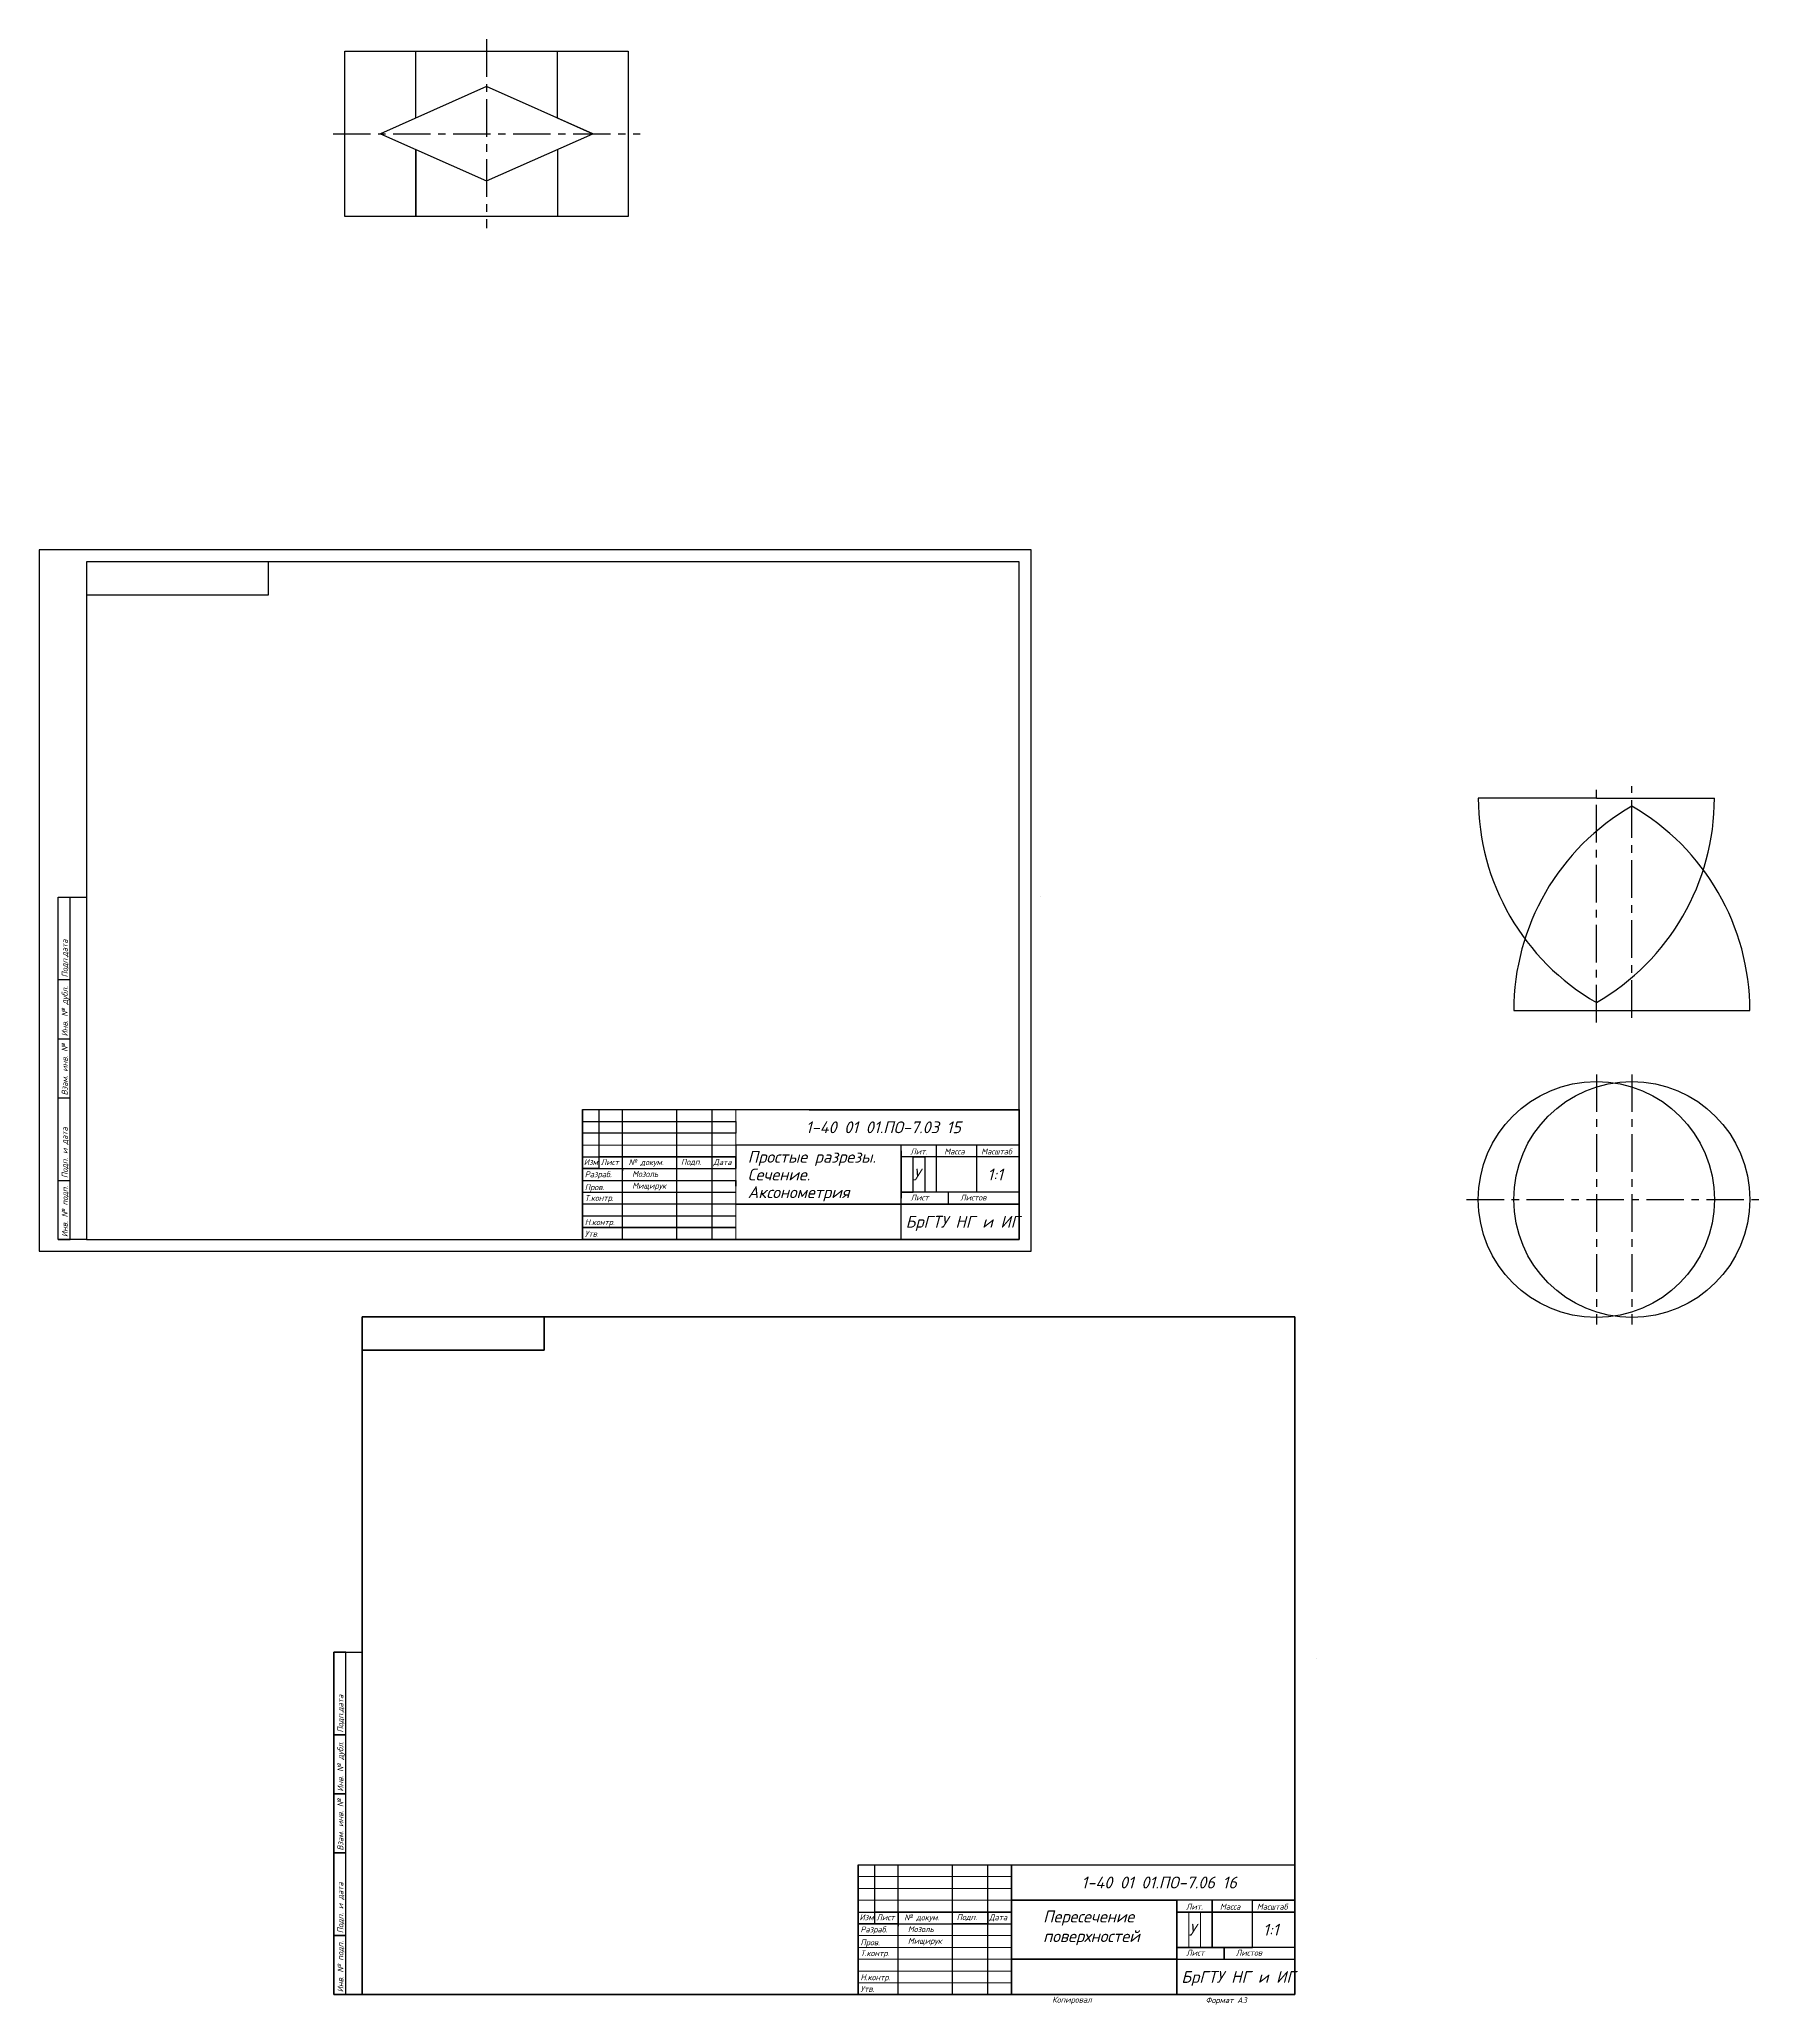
# Model space of a CAD drawing. Header units: millimetres. Extents: x -2 to 3464, y -388 to 765.
# Drawn here: x 1120 to 1849, y -322 to 510 of the extents above; entities that cross this region are included whole.
import ezdxf

# ---------------------------------------------------------------- set-up
doc = ezdxf.new("R2010")
doc.units = ezdxf.units.MM
doc.linetypes.add('осевая', pattern=[50.8, 31.75, -6.35, 6.35, -6.35])
doc.layers.add('MD_Видимые', color=7, linetype='Continuous', lineweight=50)
doc.styles.add('2.5мм', font='isocpeur.ttf', dxfattribs={"oblique": 15, "height": 2.5})
doc.styles.get("Standard").update_dxf_attribs({"font": 'isocpeur.ttf', "oblique": 15, "height": 5})

msp = doc.modelspace()

# ---------------------------------------------------------------- linework, layer by layer
at = {"linetype": 'осевая', "ltscale": 0.5}
for p, q in [((1308.957, 510.33), (1308.957, 430.33)), ((1243.957, 470.33), (1373.957, 470.33))]:
    msp.add_line(p, q, dxfattribs=at)
for p, q in [((1248.957, 505.33), (1368.957, 505.33)), ((1248.957, 435.33), (1248.957, 505.33)), ((1263.957, 505.33), (1353.957, 505.33)), ((1278.957, 476.997), (1278.957, 505.33)), ((1338.829, 505.33), (1338.881, 477.031)), ((1368.957, 505.33), (1368.957, 435.33)), ((1368.957, 490.33), (1368.957, 450.33)), ((1278.957, 435.33), (1278.957, 463.663)), ((1338.906, 463.64), (1338.957, 435.33)), ((1368.957, 435.33), (1248.957, 435.33)), ((1338.957, 435.33), (1278.957, 435.33)), ((1543.698, 147.352), (1543.698, 147.352)), ((1349.52, 52.056), (1414.52, 52.056)), ((1414.52, 52.056), (1414.52, 47.056)), ((1414.52, 47.056), (1349.52, 47.056)), ((1414.52, 42.056), (1414.52, 32.056)), ((1414.52, 32.056), (1414.52, 34.556)), ((1414.52, 34.556), (1414.52, 32.056)), ((1484.52, 34.556), (1484.52, 39.556)), ((1484.52, 39.556), (1484.52, 34.556)), ((1484.52, 37.056), (1484.52, 32.056)), ((1366.52, 32.056), (1366.52, 31.056)), ((1366.52, 27.056), (1366.52, 28.556)), ((1414.52, 24.556), (1414.52, 27.056)), ((1414.52, 27.056), (1414.52, 24.556)), ((1484.52, 27.056), (1484.52, 32.056)), ((1484.52, 32.056), (1484.52, 22.056)), ((1484.52, 32.056), (1484.52, 27.056)), ((1484.52, 19.556), (1484.52, 24.556)), ((1484.52, 24.556), (1484.52, 19.556)), ((1484.52, 17.056), (1484.52, 18.392)), ((1660.513, -175.294), (1660.513, -175.294)), ((1531.268, -277.774), (1531.268, -287.774)), ((1601.268, -285.274), (1601.268, -280.274)), ((1601.268, -280.274), (1601.268, -285.274)), ((1601.268, -282.774), (1601.268, -287.774)), ((1483.268, -287.774), (1483.268, -288.774)), ((1483.268, -292.774), (1483.268, -291.274)), ((1531.268, -287.774), (1531.268, -285.274)), ((1531.268, -285.274), (1531.268, -287.774)), ((1601.268, -292.774), (1601.268, -287.774)), ((1601.268, -287.774), (1601.268, -297.774)), ((1601.268, -287.774), (1601.268, -292.774)), ((1601.268, -300.274), (1601.268, -295.274)), ((1601.268, -295.274), (1601.268, -300.274)), ((1601.268, -302.774), (1601.268, -301.438))]:
    msp.add_line(p, q)
at = {"lineweight": 13}
for p, q in [((1466.268, -267.774), (1531.268, -267.774)), ((1531.268, -272.774), (1466.268, -272.774))]:
    msp.add_line(p, q, dxfattribs=at)
for points in [[(1248.957, 435.33), (1248.957, 505.33), (1368.957, 505.33), (1368.957, 435.33), (1248.957, 435.33)], [(1308.957, 490.33), (1263.957, 470.33), (1308.957, 450.33), (1353.957, 470.33), (1308.957, 490.33)], [(1338.881, 477.031), (1353.957, 470.33)], [(1278.957, 463.663), (1278.957, 435.33)], [(1139.52, 289.056), (1139.52, 275.056)], [(1139.52, 275.056), (1146.52, 275.056), (1216.52, 275.056), (1216.52, 289.056)], [(1139.52, 2.056), (1127.52, 2.056), (1127.52, 147.056), (1139.52, 147.056)], [(1127.52, 2.056), (1132.52, 2.056), (1132.52, 147.056)], [(1127.52, 87.056), (1132.52, 87.056), (1132.52, 112.056), (1127.52, 112.056)], [(1534.52, 2.056), (1534.52, 22.056), (1534.52, 91.54)], [(1127.52, 62.056), (1132.52, 62.056)], [(1534.52, 57.056), (1534.52, 42.056), (1414.52, 42.056)], [(1534.52, 2.056), (1534.52, 57.056)], [(1349.52, 42.056), (1349.52, 37.056), (1414.52, 37.056)], [(1349.52, 37.056), (1349.52, 32.056), (1414.52, 32.056)], [(1484.52, 22.056), (1489.52, 22.056), (1489.52, 37.056), (1494.52, 37.056), (1494.52, 37.056), (1494.52, 22.056)], [(1127.52, 27.056), (1132.52, 27.056)], [(1349.52, 32.056), (1349.52, 27.056), (1414.52, 27.056)], [(1349.52, 27.056), (1349.52, 22.056), (1414.52, 22.056)], [(1534.52, 17.056), (1414.52, 17.056), (1349.52, 17.056)], [(1349.52, 2.056), (1349.52, 7.056), (1414.52, 7.056), (1349.52, 7.056), (1349.52, 12.056), (1414.52, 12.056)], [(1256.268, -30.774), (1256.268, -44.774)], [(1256.268, -44.774), (1263.268, -44.774), (1333.268, -44.774), (1333.268, -30.774)], [(1244.268, -317.774), (1249.268, -317.774), (1249.268, -172.774)], [(1244.268, -232.774), (1249.268, -232.774), (1249.268, -207.774), (1244.268, -207.774)], [(1651.268, -317.774), (1651.268, -297.774), (1651.268, -228.29)], [(1244.268, -257.774), (1249.268, -257.774)], [(1651.268, -262.774), (1651.268, -277.774), (1531.268, -277.774)], [(1651.268, -317.774), (1651.268, -262.774)], [(1466.268, -277.774), (1466.268, -282.774), (1531.268, -282.774)], [(1466.268, -282.774), (1466.268, -287.774), (1531.268, -287.774)], [(1244.268, -292.774), (1249.268, -292.774)]]:
    msp.add_lwpolyline(points)
for points in [[(1119.52, -2.944), (1539.52, -2.944), (1539.52, 294.056), (1119.52, 294.056)], [(1119.52, -2.944), (1539.52, -2.944), (1539.52, 294.056), (1119.52, 294.056)], [(1139.52, 2.056), (1534.52, 2.056), (1534.52, 289.056), (1139.52, 289.056)], [(1256.268, -317.774), (1651.268, -317.774), (1651.268, -30.774), (1256.268, -30.774)]]:
    msp.add_lwpolyline(points, close=True)
at = {"lineweight": 25}
msp.add_lwpolyline([(1534.52, 2.056), (1349.52, 2.056), (1349.52, 57.056), (1534.52, 57.056)], close=True, dxfattribs=at)
for points in [[(1349.52, 2.056), (1366.52, 2.056), (1366.52, 57.056)], [(1349.52, 2.056), (1389.52, 2.056), (1389.52, 57.056)], [(1349.52, 57.056), (1356.52, 57.056), (1356.52, 32.056)], [(1349.52, 57.056), (1349.52, 2.056), (1349.52, 57.056)], [(1356.52, 57.056), (1534.52, 56.798)], [(1389.52, 2.056), (1404.52, 2.056), (1404.52, 57.056)], [(1349.52, 2.056), (1484.52, 2.056), (1484.52, 42.056)], [(1499.52, 22.056), (1499.52, 22.056), (1499.52, 42.056)], [(1516.52, 22.056), (1516.52, 37.056), (1516.52, 42.056)], [(1349.52, 32.056), (1414.52, 32.056), (1414.52, 37.056), (1356.52, 37.056), (1356.52, 32.056), (1349.52, 32.056), (1349.52, 37.056), (1356.52, 37.056)], [(1534.52, 22.056), (1534.52, 37.056), (1484.52, 37.056)], [(1414.52, 17.056), (1484.52, 17.056), (1534.52, 17.056)], [(1534.52, 17.056), (1534.52, 22.056), (1484.52, 22.056)], [(1484.52, 17.056), (1504.52, 17.056), (1504.52, 22.056)], [(1466.268, -317.774), (1483.268, -317.774), (1483.268, -262.774)], [(1466.268, -317.774), (1506.268, -317.774), (1506.268, -262.774)], [(1466.268, -262.774), (1473.268, -262.774), (1473.268, -287.774)], [(1466.268, -262.774), (1466.268, -317.774), (1466.268, -262.774)], [(1506.268, -317.774), (1521.268, -317.774), (1521.268, -262.774)], [(1466.268, -317.774), (1601.268, -317.774), (1601.268, -277.774)], [(1466.268, -287.774), (1531.268, -287.774), (1531.268, -282.774), (1473.268, -282.774), (1473.268, -287.774), (1466.268, -287.774), (1466.268, -282.774), (1473.268, -282.774)], [(1651.268, -297.774), (1651.268, -282.774), (1601.268, -282.774)], [(1616.268, -297.774), (1616.268, -297.774), (1616.268, -277.774)], [(1633.268, -297.774), (1633.268, -282.774), (1633.268, -277.774)], [(1651.268, -302.774), (1651.268, -297.774), (1601.268, -297.774)], [(1601.268, -302.774), (1621.268, -302.774), (1621.268, -297.774)], [(1531.268, -302.774), (1601.268, -302.774), (1651.268, -302.774)]]:
    msp.add_lwpolyline(points, dxfattribs=at)
at = {"lineweight": 15}
for points in [[(1414.52, 57.056), (1414.52, 2.056)], [(1534.52, 42.056), (1349.52, 42.056)], [(1531.268, -262.774), (1531.268, -317.774)]]:
    msp.add_lwpolyline(points, dxfattribs=at)
at = {"lineweight": 30}
msp.add_lwpolyline([(1256.268, -317.774), (1244.268, -317.774), (1244.268, -172.774), (1256.268, -172.774)], dxfattribs=at)
msp.add_lwpolyline([(1651.268, -317.774), (1466.268, -317.774), (1466.268, -262.774), (1651.268, -262.774)], close=True, dxfattribs=at)
at = {"lineweight": 13}
for points in [[(1531.268, -277.774), (1466.268, -277.774)], [(1466.268, -287.774), (1466.268, -292.774), (1531.268, -292.774)], [(1466.268, -292.774), (1466.268, -297.774), (1531.268, -297.774)], [(1651.268, -302.774), (1531.268, -302.774), (1466.268, -302.774)], [(1466.268, -317.774), (1466.268, -312.774), (1531.268, -312.774), (1466.268, -312.774), (1466.268, -307.774), (1531.268, -307.774)]]:
    msp.add_lwpolyline(points, dxfattribs=at)
at = {"layer": 'MD_Видимые', "linetype": 'осевая', "lineweight": -2, "ltscale": 0.5}
for p, q in [((1778.927, 93.982), (1778.927, 193.982)), ((1793.927, 95.982), (1793.927, 193.982)), ((1778.927, 71.982), (1778.927, -34.018)), ((1793.927, 71.982), (1793.927, -34.018)), ((1723.927, 18.982), (1848.927, 18.982))]:
    msp.add_line(p, q, dxfattribs=at)
at = {"layer": 'MD_Видимые', "lineweight": -2}
for p, q in [((1778.927, 188.982), (1728.927, 188.982)), ((1778.927, 188.982), (1828.927, 188.982)), ((1743.927, 98.982), (1843.927, 98.982)), ((1743.927, 98.982), (1793.927, 98.982))]:
    msp.add_line(p, q, dxfattribs=at)
at = {"layer": 'MD_Видимые', "lineweight": 35}
msp.add_line((1531.268, -317.707), (1531.245, -262.778), dxfattribs=at)
at = {"layer": 'MD_Видимые', "lineweight": 13}
for p, q in [((1606.268, -297.774), (1606.268, -282.774)), ((1611.268, -297.774), (1611.268, -282.774))]:
    msp.add_line(p, q, dxfattribs=at)
at = {"layer": 'MD_Видимые', "lineweight": 30}
for points in [[(1244.268, -317.774), (1249.268, -317.774), (1249.268, -172.774), (1244.268, -172.774), (1244.268, -207.774), (1249.268, -207.774), (1244.268, -207.774), (1244.268, -232.774), (1249.268, -232.774), (1244.268, -232.774), (1244.268, -257.774), (1249.268, -257.774), (1244.268, -257.774), (1244.268, -292.774), (1249.268, -292.774), (1244.268, -292.774), (1244.268, -317.774), (1256.268, -317.774), (1256.268, -30.774), (1333.268, -30.774), (1333.268, -44.774), (1256.268, -44.774), (1256.268, -30.774), (1651.268, -30.774), (1651.268, -317.774), (1256.268, -317.774)], [(1473.268, -262.774), (1473.268, -287.774), (1466.268, -287.774), (1466.268, -282.774), (1473.268, -282.774), (1483.268, -282.774), (1483.268, -287.774), (1473.268, -287.774), (1506.268, -287.774), (1506.268, -282.774), (1483.268, -282.774), (1521.268, -282.774), (1521.268, -287.774), (1506.268, -287.774), (1531.268, -287.774), (1531.268, -282.774), (1521.268, -282.774)], [(1531.268, -277.774), (1601.268, -277.774), (1601.268, -302.774), (1531.268, -302.774), (1601.268, -302.774), (1601.268, -317.774), (1601.268, -302.774), (1651.268, -302.774), (1651.268, -297.774), (1601.268, -297.774), (1621.268, -297.774), (1621.268, -302.774), (1621.268, -297.774), (1633.268, -297.774), (1633.268, -277.774), (1651.268, -277.774), (1601.268, -277.774), (1601.268, -282.774), (1651.268, -282.774), (1616.268, -282.774), (1616.268, -277.774), (1616.268, -297.774), (1601.268, -297.774)]]:
    msp.add_lwpolyline(points, dxfattribs=at)
at = {"layer": 'MD_Видимые', "lineweight": -2}
for centre in [(1778.927, 18.982), (1793.927, 18.982)]:
    msp.add_circle(centre, 50, dxfattribs=at)
for centre, start, end in [((1828.927, 188.982), 180, 240), ((1843.927, 98.982), 120, 180), ((1728.927, 188.982), 300, 0), ((1743.927, 98.982), 0, 60)]:
    msp.add_arc(centre, 100, start, end, dxfattribs=at)

# ---------------------------------------------------------------- texts
at = {"style": '2.5мм', "oblique": 15}
for s, p in [('Подп.дата', (1131.52, 113.056)), ('Инв. № дубл.', (1131.52, 88.056)), ('Взам. инв. №', (1131.52, 63.056)), ('Подп. и дата', (1131.52, 28.056)), ('Инв. № подп.', (1131.554, 3.055)), ('Подп.дата', (1248.268, -206.774)), ('Инв. № дубл.', (1248.268, -231.774)), ('Взам. инв. №', (1248.268, -256.774)), ('Подп. и дата', (1248.268, -291.774)), ('Инв. № подп.', (1248.303, -316.774))]:
    msp.add_text(s, height=2.5, rotation=90, dxfattribs=at).set_placement(p)
for s, p in [('Изм.', (1350.106, 33.576)), ('Лист', (1357.292, 33.556)), ('Изм.', (1466.855, -286.254)), ('Лист', (1474.041, -286.274))]:
    msp.add_text(s, height=2.5, dxfattribs=at).set_placement(p)
at = {"char_height": 5, "attachment_point": 1}
for s, width, insert in [('1-40 01 01.ПО-7.03 15', 120, (1444.077, 52.056)), ('Простые разрезы.', 70, (1419.52, 39.556)), ('Сечение.', 70, (1419.52, 32.056)), ('У', 5, (1489.52, 32.056)), ('1:1', 18, (1520.994, 32.056)), ('Аксонометрия', 70, (1419.52, 24.556)), ('БрГТУ НГ и ИГ', 55, (1486.401, 12.056)), ('1-40 01 01.ПО-7.06 16', 120, (1560.826, -267.774)), ('У', 5, (1606.268, -287.774)), ('1:1', 18, (1637.742, -287.774)), ('БрГТУ НГ и ИГ', 55, (1603.15, -307.774))]:
    msp.add_mtext_dynamic_manual_height_columns(s, width=width, gutter_width=25, heights=[0], dxfattribs=dict(at, insert=insert))
at = {"char_height": 2.5, "attachment_point": 1, "style": '2.5мм'}
for s, width, heights, insert in [('\\pxi-3,l4,t3;№^Iдокум.', 23, [2.413], (1366.569, 36.017)), ('Подп.', 15, [0], (1391.27, 36.159)), ('Лит.', 15, [0], (1488.382, 40.556)), ('Масса', 17, [0], (1502.748, 40.556)), ('Масштаб', 18, [0], (1518.39, 40.556)), ('Разраб.', 17, [0], (1350.52, 30.916)), ('Пров.', 17, [0], (1350.52, 25.447)), ('Мозоль', 23, [0], (1370.585, 31.056)), ('Мищирук', 23, [0], (1370.585, 26.056)), ('Т.контр.', 16, [0], (1350.52, 20.881)), ('Лист', 20, [0], (1488.488, 21.056)), ('Листов', 30, [0], (1509.52, 21.056)), ('Н.контр.', 16, [0], (1350.52, 10.641)), ('Утв.', 16, [0], (1350.52, 5.732)), ('Лит.', 15, [0], (1605.131, -279.274)), ('Масса', 17, [0], (1619.496, -279.274)), ('Масштаб', 18, [0], (1635.139, -279.274)), ('Разраб.', 17, [0], (1467.268, -288.914)), ('\\pxi-3,l4,t3;№^Iдокум.', 23, [2.413], (1483.317, -283.813)), ('Мозоль', 23, [0], (1487.333, -288.774)), ('Подп.', 15, [0], (1508.018, -283.67)), ('Пров.', 17, [0], (1467.268, -294.383)), ('Т.контр.', 16, [0], (1467.268, -298.948)), ('Мищирук', 23, [0], (1487.333, -293.774)), ('Лист', 20, [0], (1605.237, -298.774)), ('Листов', 30, [0], (1626.268, -298.774)), ('Утв.', 16, [0], (1467.268, -314.098)), ('Н.контр.', 16, [0], (1467.268, -309.189))]:
    msp.add_mtext_dynamic_manual_height_columns(s, width=width, gutter_width=12.5, heights=heights, dxfattribs=dict(at, insert=insert))
for insert in [(1404.992, 36.065), (1521.74, -283.765)]:
    msp.add_mtext('Дата', dxfattribs=dict(at, insert=insert))
at = {"layer": 'MD_Видимые', "lineweight": -2, "insert": (1544.629, -282.16), "char_height": 5, "attachment_point": 1}
msp.add_mtext_dynamic_manual_height_columns('Пересечение поверхностей', width=44.28969, gutter_width=25, heights=[17.318], dxfattribs=at)
at = {"layer": 'MD_Видимые', "char_height": 2.5, "attachment_point": 1, "style": '2.5мм'}
for s, width, insert in [('Копировал', 19.92422, (1548.453, -318.663)), ('Формат А3', 48.12565, (1613.437, -318.848))]:
    msp.add_mtext_dynamic_manual_height_columns(s, width=width, gutter_width=12.5, heights=[0], dxfattribs=dict(at, insert=insert))

doc.saveas('drawing.dxf')
